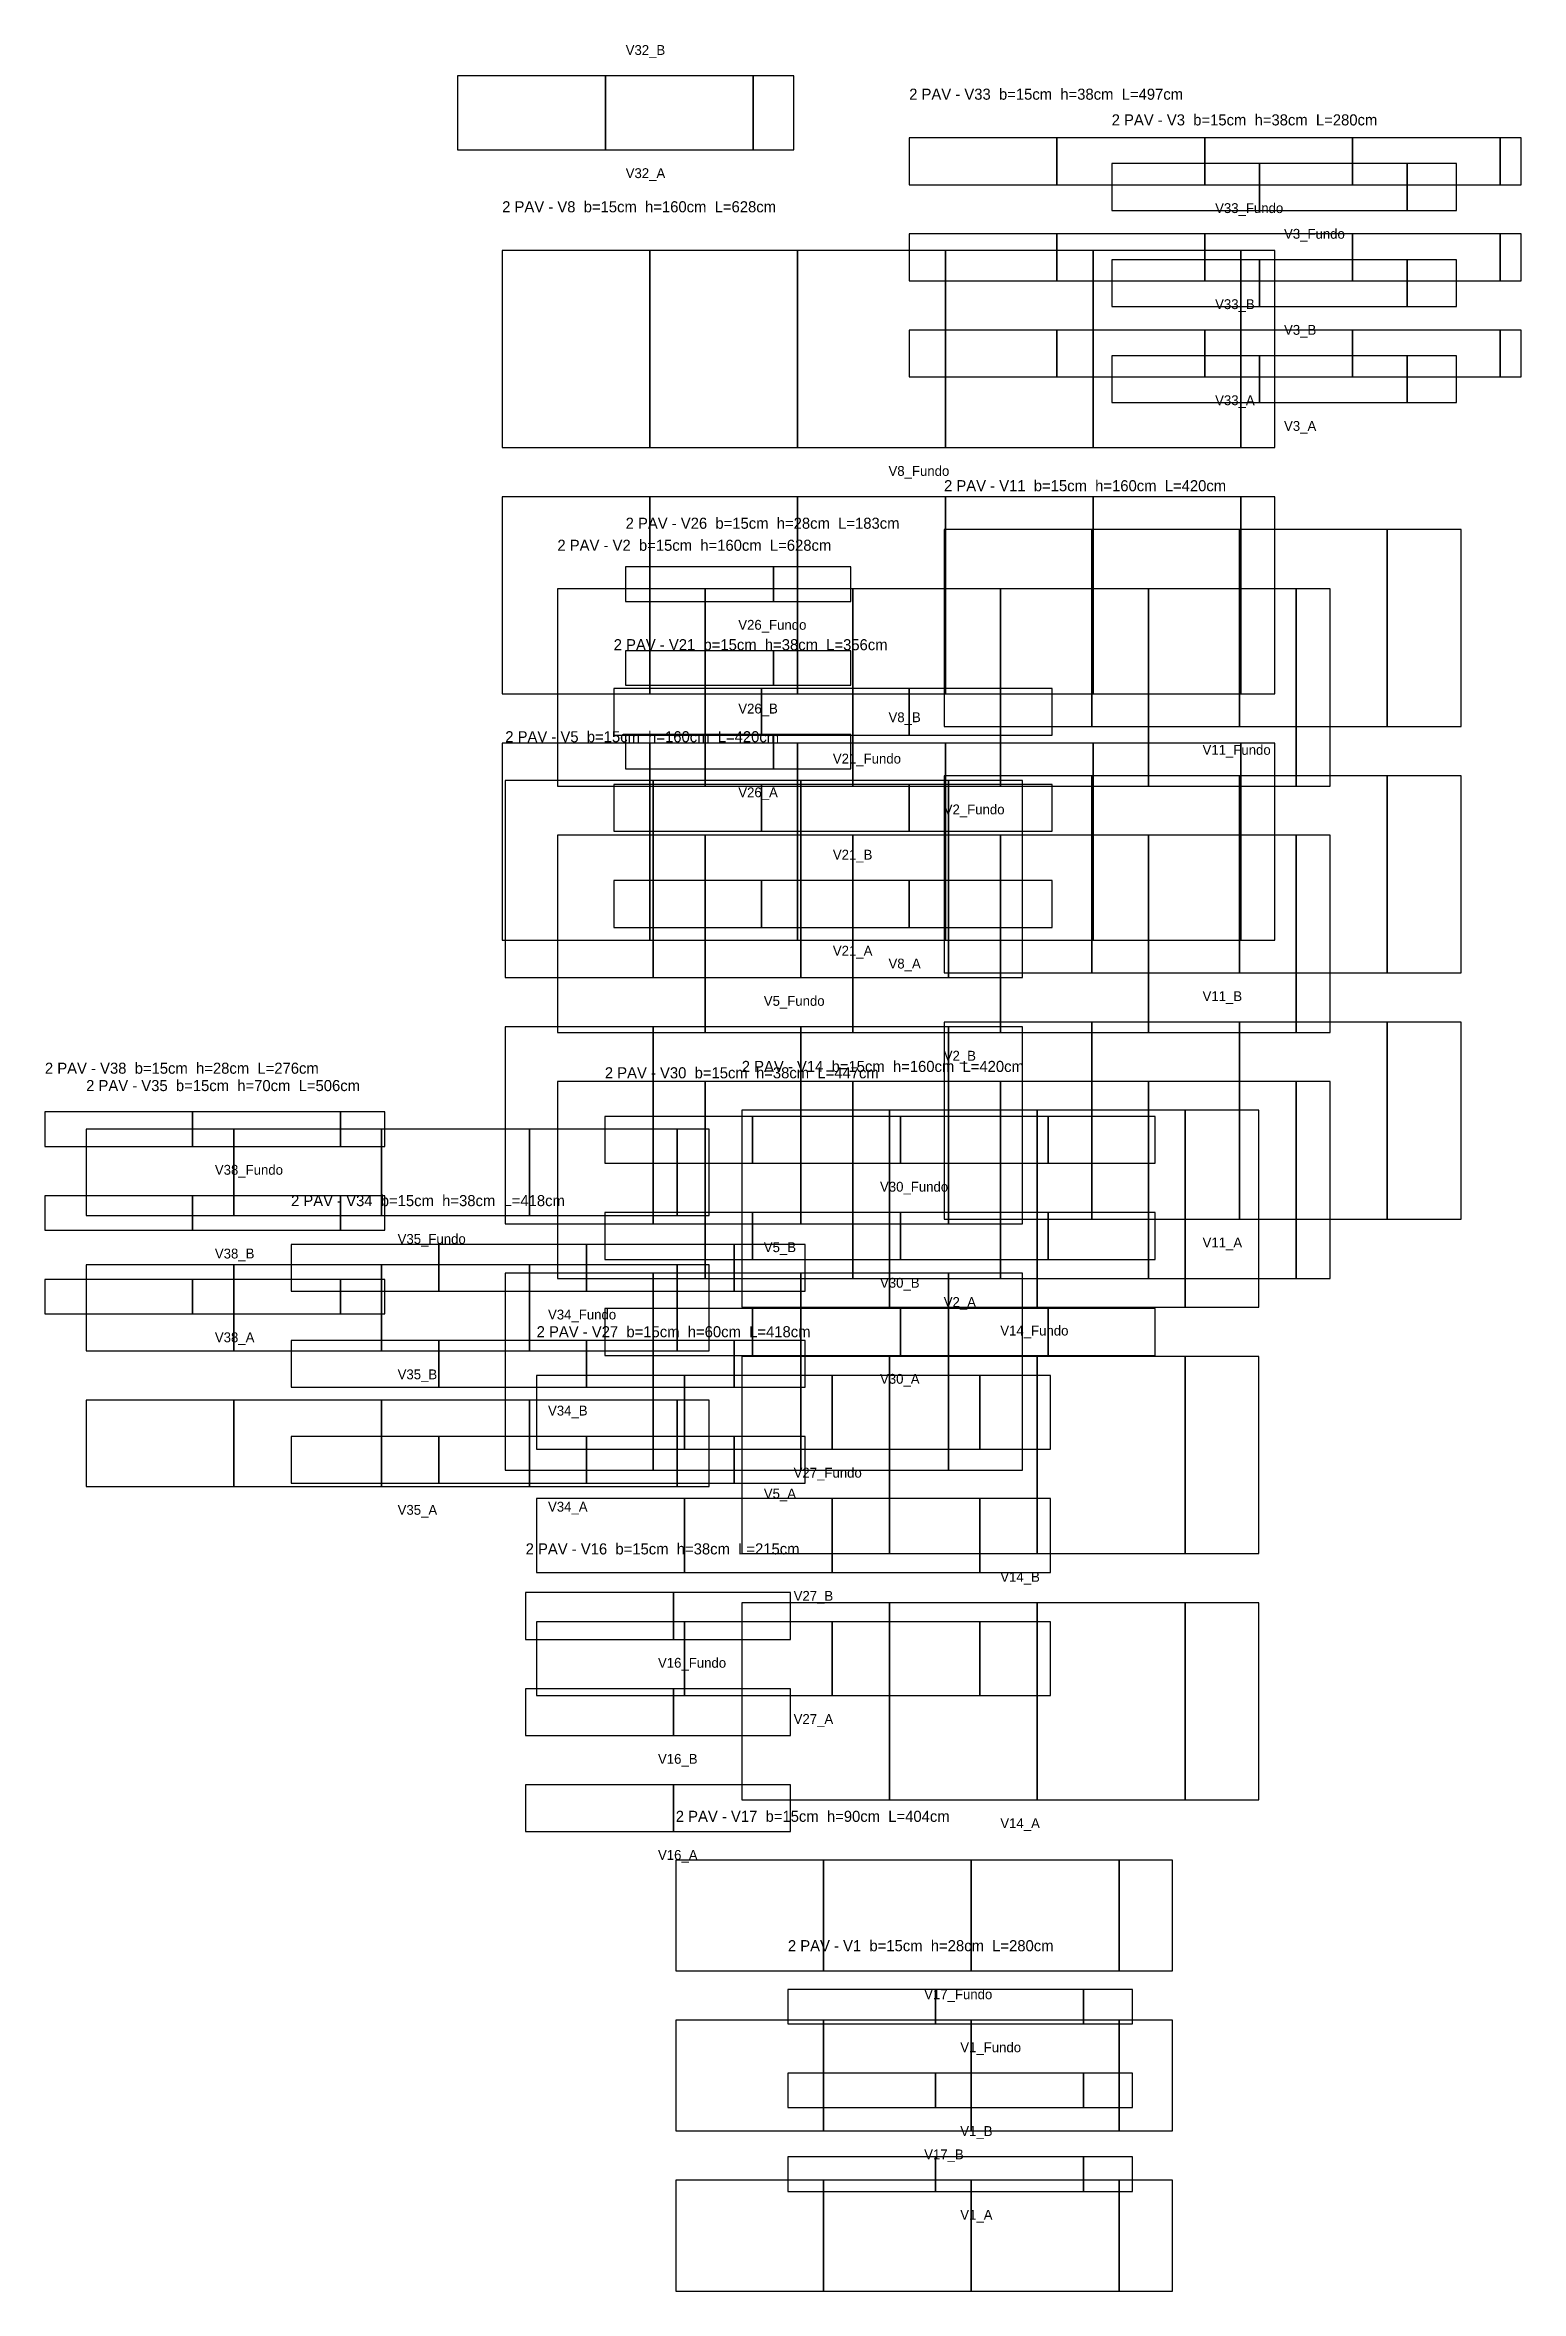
# Model space of a CAD drawing. Header units: metres. Extents: x 129372 to 135081, y 23296 to 32081.
# Drawn here: x 131750 to 132949, y 26822 to 28646 of the extents above; entities that cross this region are included whole.
import ezdxf

# ---------------------------------------------------------------- set-up
doc = ezdxf.new("R2010")
doc.units = ezdxf.units.M

msp = doc.modelspace()

# ---------------------------------------------------------------- texts
at = {"layer": 'NOMENCLATURA', "char_height": 9, "attachment_point": 1}
for s, insert in [('2 PAV - V33  b=15cm  h=38cm  L=497cm', (132452.17, 28610.63)), ('2 PAV - V3  b=15cm  h=38cm  L=280cm', (132616.63, 28589.77)), ('2 PAV - V8  b=15cm  h=160cm  L=628cm', (132121.58, 28519.23)), ('2 PAV - V11  b=15cm  h=160cm  L=420cm', (132480.47, 28292.74)), ('2 PAV - V26  b=15cm  h=28cm  L=183cm', (132221.86, 28262.26)), ('2 PAV - V2  b=15cm  h=160cm  L=628cm', (132166.44, 28244.38)), ('2 PAV - V21  b=15cm  h=38cm  L=356cm', (132212.18, 28163.64)), ('2 PAV - V5  b=15cm  h=160cm  L=420cm', (132124.09, 28088.92)), ('2 PAV - V38  b=15cm  h=28cm  L=276cm', (131750.18, 27819.76)), ('2 PAV - V30  b=15cm  h=38cm  L=447cm', (132204.98, 27816.03)), ('2 PAV - V14  b=15cm  h=160cm  L=420cm', (132316.19, 27821.21)), ('2 PAV - V35  b=15cm  h=70cm  L=506cm', (131783.67, 27805.66)), ('2 PAV - V34  b=15cm  h=38cm  L=418cm', (131950.07, 27712.24)), ('2 PAV - V27  b=15cm  h=60cm  L=418cm', (132149.58, 27605.8)), ('2 PAV - V16  b=15cm  h=38cm  L=215cm', (132140.65, 27429.46)), ('2 PAV - V17  b=15cm  h=90cm  L=404cm', (132262.59, 27212.32)), ('2 PAV - V1  b=15cm  h=28cm  L=280cm', (132353.67, 27107.26))]:
    msp.add_mtext(s, dxfattribs=dict(at, insert=insert))
at = {"layer": 'Texto Secao', "char_height": 8, "attachment_point": 1}
for s, insert in [('V32_B', (132221.91, 28646.02)), ('V32_A', (132221.91, 28546.02)), ('V33_Fundo', (132700.67, 28517.63)), ('V3_Fundo', (132756.63, 28496.77)), ('V33_B', (132700.67, 28439.63)), ('V3_B', (132756.63, 28418.77)), ('V33_A', (132700.67, 28361.63)), ('V3_A', (132756.63, 28340.77)), ('V8_Fundo', (132435.38, 28304.23)), ('V26_Fundo', (132313.36, 28179.26)), ('V26_B', (132313.36, 28111.26)), ('V8_B', (132435.38, 28104.23)), ('V21_Fundo', (132390.18, 28070.64)), ('V11_Fundo', (132690.47, 28077.74)), ('V26_A', (132313.36, 28043.26)), ('V2_Fundo', (132480.24, 28029.38)), ('V21_B', (132390.18, 27992.64)), ('V21_A', (132390.18, 27914.64)), ('V8_A', (132435.38, 27904.23)), ('V5_Fundo', (132334.09, 27873.92)), ('V11_B', (132690.47, 27877.74)), ('V2_B', (132480.24, 27829.38)), ('V38_Fundo', (131888.23, 27736.76)), ('V30_Fundo', (132428.48, 27723.03)), ('V38_B', (131888.23, 27668.76)), ('V35_Fundo', (132036.67, 27680.66)), ('V5_B', (132334.09, 27673.92)), ('V11_A', (132690.47, 27677.74)), ('V30_B', (132428.48, 27645.03)), ('V34_Fundo', (132158.82, 27619.24)), ('V2_A', (132480.24, 27629.38)), ('V38_A', (131888.23, 27600.76)), ('V14_Fundo', (132526.19, 27606.21)), ('V35_B', (132036.67, 27570.66)), ('V30_A', (132428.48, 27567.03)), ('V34_B', (132158.82, 27541.24)), ('V27_Fundo', (132358.33, 27490.8)), ('V5_A', (132334.09, 27473.92)), ('V35_A', (132036.67, 27460.66)), ('V34_A', (132158.82, 27463.24)), ('V14_B', (132526.19, 27406.21)), ('V27_B', (132358.33, 27390.8)), ('V16_Fundo', (132248.15, 27336.46)), ('V27_A', (132358.33, 27290.8)), ('V16_B', (132248.15, 27258.46)), ('V14_A', (132526.19, 27206.21)), ('V16_A', (132248.15, 27180.46)), ('V17_Fundo', (132464.34, 27067.32)), ('V1_Fundo', (132493.67, 27024.26)), ('V1_B', (132493.67, 26956.26)), ('V17_B', (132464.34, 26937.32)), ('V1_A', (132493.67, 26888.26))]:
    msp.add_mtext(s, dxfattribs=dict(at, insert=insert))

# ---------------------------------------------------------------- linework, layer by layer
at = {"layer": 'Paineis'}
for points in [[(132085.41, 28561.02), (132205.41, 28561.02), (132205.41, 28621.02), (132085.41, 28621.02)], [(132205.41, 28561.02), (132325.41, 28561.02), (132325.41, 28621.02), (132205.41, 28621.02)], [(132325.41, 28561.02), (132358.41, 28561.02), (132358.41, 28621.02), (132325.41, 28621.02)], [(132452.17, 28532.63), (132572.17, 28532.63), (132572.17, 28570.63), (132452.17, 28570.63)], [(132572.17, 28532.63), (132692.17, 28532.63), (132692.17, 28570.63), (132572.17, 28570.63)], [(132692.17, 28532.63), (132812.17, 28532.63), (132812.17, 28570.63), (132692.17, 28570.63)], [(132812.17, 28532.63), (132932.17, 28532.63), (132932.17, 28570.63), (132812.17, 28570.63)], [(132932.17, 28532.63), (132949.17, 28532.63), (132949.17, 28570.63), (132932.17, 28570.63)], [(132616.63, 28511.77), (132736.63, 28511.77), (132736.63, 28549.77), (132616.63, 28549.77)], [(132736.63, 28511.77), (132856.63, 28511.77), (132856.63, 28549.77), (132736.63, 28549.77)], [(132856.63, 28511.77), (132896.63, 28511.77), (132896.63, 28549.77), (132856.63, 28549.77)], [(132452.17, 28454.63), (132572.17, 28454.63), (132572.17, 28492.63), (132452.17, 28492.63)], [(132572.17, 28454.63), (132692.17, 28454.63), (132692.17, 28492.63), (132572.17, 28492.63)], [(132692.17, 28454.63), (132812.17, 28454.63), (132812.17, 28492.63), (132692.17, 28492.63)], [(132812.17, 28454.63), (132932.17, 28454.63), (132932.17, 28492.63), (132812.17, 28492.63)], [(132932.17, 28454.63), (132949.17, 28454.63), (132949.17, 28492.63), (132932.17, 28492.63)], [(132121.58, 28319.23), (132241.58, 28319.23), (132241.58, 28479.23), (132121.58, 28479.23)], [(132241.58, 28319.23), (132361.58, 28319.23), (132361.58, 28479.23), (132241.58, 28479.23)], [(132361.58, 28319.23), (132481.58, 28319.23), (132481.58, 28479.23), (132361.58, 28479.23)], [(132481.58, 28319.23), (132601.58, 28319.23), (132601.58, 28479.23), (132481.58, 28479.23)], [(132601.58, 28319.23), (132721.58, 28319.23), (132721.58, 28479.23), (132601.58, 28479.23)], [(132616.63, 28433.77), (132736.63, 28433.77), (132736.63, 28471.77), (132616.63, 28471.77)], [(132721.58, 28319.23), (132749.18, 28319.23), (132749.18, 28479.23), (132721.58, 28479.23)], [(132736.63, 28433.77), (132856.63, 28433.77), (132856.63, 28471.77), (132736.63, 28471.77)], [(132856.63, 28433.77), (132896.63, 28433.77), (132896.63, 28471.77), (132856.63, 28471.77)], [(132452.17, 28376.63), (132572.17, 28376.63), (132572.17, 28414.63), (132452.17, 28414.63)], [(132572.17, 28376.63), (132692.17, 28376.63), (132692.17, 28414.63), (132572.17, 28414.63)], [(132692.17, 28376.63), (132812.17, 28376.63), (132812.17, 28414.63), (132692.17, 28414.63)], [(132812.17, 28376.63), (132932.17, 28376.63), (132932.17, 28414.63), (132812.17, 28414.63)], [(132932.17, 28376.63), (132949.17, 28376.63), (132949.17, 28414.63), (132932.17, 28414.63)], [(132616.63, 28355.77), (132736.63, 28355.77), (132736.63, 28393.77), (132616.63, 28393.77)], [(132736.63, 28355.77), (132856.63, 28355.77), (132856.63, 28393.77), (132736.63, 28393.77)], [(132856.63, 28355.77), (132896.63, 28355.77), (132896.63, 28393.77), (132856.63, 28393.77)], [(132121.58, 28119.23), (132241.58, 28119.23), (132241.58, 28279.23), (132121.58, 28279.23)], [(132241.58, 28119.23), (132361.58, 28119.23), (132361.58, 28279.23), (132241.58, 28279.23)], [(132361.58, 28119.23), (132481.58, 28119.23), (132481.58, 28279.23), (132361.58, 28279.23)], [(132481.58, 28119.23), (132601.58, 28119.23), (132601.58, 28279.23), (132481.58, 28279.23)], [(132601.58, 28119.23), (132721.58, 28119.23), (132721.58, 28279.23), (132601.58, 28279.23)], [(132721.58, 28119.23), (132749.18, 28119.23), (132749.18, 28279.23), (132721.58, 28279.23)], [(132480.47, 28092.74), (132600.47, 28092.74), (132600.47, 28252.74), (132480.47, 28252.74)], [(132600.47, 28092.74), (132720.47, 28092.74), (132720.47, 28252.74), (132600.47, 28252.74)], [(132720.47, 28092.74), (132840.47, 28092.74), (132840.47, 28252.74), (132720.47, 28252.74)], [(132840.47, 28092.74), (132900.47, 28092.74), (132900.47, 28252.74), (132840.47, 28252.74)], [(132221.86, 28194.26), (132341.86, 28194.26), (132341.86, 28222.26), (132221.86, 28222.26)], [(132341.86, 28194.26), (132404.86, 28194.26), (132404.86, 28222.26), (132341.86, 28222.26)], [(132166.44, 28044.38), (132286.44, 28044.38), (132286.44, 28204.38), (132166.44, 28204.38)], [(132286.44, 28044.38), (132406.44, 28044.38), (132406.44, 28204.38), (132286.44, 28204.38)], [(132406.44, 28044.38), (132526.44, 28044.38), (132526.44, 28204.38), (132406.44, 28204.38)], [(132526.44, 28044.38), (132646.44, 28044.38), (132646.44, 28204.38), (132526.44, 28204.38)], [(132646.44, 28044.38), (132766.44, 28044.38), (132766.44, 28204.38), (132646.44, 28204.38)], [(132766.44, 28044.38), (132794.04, 28044.38), (132794.04, 28204.38), (132766.44, 28204.38)], [(132221.86, 28126.26), (132341.86, 28126.26), (132341.86, 28154.26), (132221.86, 28154.26)], [(132341.86, 28126.26), (132404.86, 28126.26), (132404.86, 28154.26), (132341.86, 28154.26)], [(132212.18, 28085.64), (132332.18, 28085.64), (132332.18, 28123.64), (132212.18, 28123.64)], [(132332.18, 28085.64), (132452.18, 28085.64), (132452.18, 28123.64), (132332.18, 28123.64)], [(132452.18, 28085.64), (132568.18, 28085.64), (132568.18, 28123.64), (132452.18, 28123.64)], [(132121.58, 27919.23), (132241.58, 27919.23), (132241.58, 28079.23), (132121.58, 28079.23)], [(132221.86, 28058.26), (132341.86, 28058.26), (132341.86, 28086.26), (132221.86, 28086.26)], [(132241.58, 27919.23), (132361.58, 27919.23), (132361.58, 28079.23), (132241.58, 28079.23)], [(132341.86, 28058.26), (132404.86, 28058.26), (132404.86, 28086.26), (132341.86, 28086.26)], [(132361.58, 27919.23), (132481.58, 27919.23), (132481.58, 28079.23), (132361.58, 28079.23)], [(132481.58, 27919.23), (132601.58, 27919.23), (132601.58, 28079.23), (132481.58, 28079.23)], [(132601.58, 27919.23), (132721.58, 27919.23), (132721.58, 28079.23), (132601.58, 28079.23)], [(132721.58, 27919.23), (132749.18, 27919.23), (132749.18, 28079.23), (132721.58, 28079.23)], [(132480.47, 27892.74), (132600.47, 27892.74), (132600.47, 28052.74), (132480.47, 28052.74)], [(132600.47, 27892.74), (132720.47, 27892.74), (132720.47, 28052.74), (132600.47, 28052.74)], [(132720.47, 27892.74), (132840.47, 27892.74), (132840.47, 28052.74), (132720.47, 28052.74)], [(132840.47, 27892.74), (132900.47, 27892.74), (132900.47, 28052.74), (132840.47, 28052.74)], [(132124.09, 27888.92), (132244.09, 27888.92), (132244.09, 28048.92), (132124.09, 28048.92)], [(132212.18, 28007.64), (132332.18, 28007.64), (132332.18, 28045.64), (132212.18, 28045.64)], [(132244.09, 27888.92), (132364.09, 27888.92), (132364.09, 28048.92), (132244.09, 28048.92)], [(132332.18, 28007.64), (132452.18, 28007.64), (132452.18, 28045.64), (132332.18, 28045.64)], [(132364.09, 27888.92), (132484.09, 27888.92), (132484.09, 28048.92), (132364.09, 28048.92)], [(132452.18, 28007.64), (132568.18, 28007.64), (132568.18, 28045.64), (132452.18, 28045.64)], [(132484.09, 27888.92), (132544.09, 27888.92), (132544.09, 28048.92), (132484.09, 28048.92)], [(132166.44, 27844.38), (132286.44, 27844.38), (132286.44, 28004.38), (132166.44, 28004.38)], [(132286.44, 27844.38), (132406.44, 27844.38), (132406.44, 28004.38), (132286.44, 28004.38)], [(132406.44, 27844.38), (132526.44, 27844.38), (132526.44, 28004.38), (132406.44, 28004.38)], [(132526.44, 27844.38), (132646.44, 27844.38), (132646.44, 28004.38), (132526.44, 28004.38)], [(132646.44, 27844.38), (132766.44, 27844.38), (132766.44, 28004.38), (132646.44, 28004.38)], [(132766.44, 27844.38), (132794.04, 27844.38), (132794.04, 28004.38), (132766.44, 28004.38)], [(132212.18, 27929.64), (132332.18, 27929.64), (132332.18, 27967.64), (132212.18, 27967.64)], [(132332.18, 27929.64), (132452.18, 27929.64), (132452.18, 27967.64), (132332.18, 27967.64)], [(132452.18, 27929.64), (132568.18, 27929.64), (132568.18, 27967.64), (132452.18, 27967.64)], [(132480.47, 27692.74), (132600.47, 27692.74), (132600.47, 27852.74), (132480.47, 27852.74)], [(132600.47, 27692.74), (132720.47, 27692.74), (132720.47, 27852.74), (132600.47, 27852.74)], [(132720.47, 27692.74), (132840.47, 27692.74), (132840.47, 27852.74), (132720.47, 27852.74)], [(132840.47, 27692.74), (132900.47, 27692.74), (132900.47, 27852.74), (132840.47, 27852.74)], [(132124.09, 27688.92), (132244.09, 27688.92), (132244.09, 27848.92), (132124.09, 27848.92)], [(132244.09, 27688.92), (132364.09, 27688.92), (132364.09, 27848.92), (132244.09, 27848.92)], [(132364.09, 27688.92), (132484.09, 27688.92), (132484.09, 27848.92), (132364.09, 27848.92)], [(132484.09, 27688.92), (132544.09, 27688.92), (132544.09, 27848.92), (132484.09, 27848.92)], [(132166.44, 27644.38), (132286.44, 27644.38), (132286.44, 27804.38), (132166.44, 27804.38)], [(132286.44, 27644.38), (132406.44, 27644.38), (132406.44, 27804.38), (132286.44, 27804.38)], [(132406.44, 27644.38), (132526.44, 27644.38), (132526.44, 27804.38), (132406.44, 27804.38)], [(132526.44, 27644.38), (132646.44, 27644.38), (132646.44, 27804.38), (132526.44, 27804.38)], [(132646.44, 27644.38), (132766.44, 27644.38), (132766.44, 27804.38), (132646.44, 27804.38)], [(132766.44, 27644.38), (132794.04, 27644.38), (132794.04, 27804.38), (132766.44, 27804.38)], [(131750.18, 27751.76), (131870.18, 27751.76), (131870.18, 27779.76), (131750.18, 27779.76)], [(131870.18, 27751.76), (131990.18, 27751.76), (131990.18, 27779.76), (131870.18, 27779.76)], [(131990.18, 27751.76), (132026.28, 27751.76), (132026.28, 27779.76), (131990.18, 27779.76)], [(132316.19, 27621.21), (132436.19, 27621.21), (132436.19, 27781.21), (132316.19, 27781.21)], [(132436.19, 27621.21), (132556.19, 27621.21), (132556.19, 27781.21), (132436.19, 27781.21)], [(132556.19, 27621.21), (132676.19, 27621.21), (132676.19, 27781.21), (132556.19, 27781.21)], [(132676.19, 27621.21), (132736.19, 27621.21), (132736.19, 27781.21), (132676.19, 27781.21)], [(131783.67, 27695.66), (131903.67, 27695.66), (131903.67, 27765.66), (131783.67, 27765.66)], [(131903.67, 27695.66), (132023.67, 27695.66), (132023.67, 27765.66), (131903.67, 27765.66)], [(132023.67, 27695.66), (132143.67, 27695.66), (132143.67, 27765.66), (132023.67, 27765.66)], [(132143.67, 27695.66), (132263.67, 27695.66), (132263.67, 27765.66), (132143.67, 27765.66)], [(132204.98, 27738.03), (132324.98, 27738.03), (132324.98, 27776.03), (132204.98, 27776.03)], [(132263.67, 27695.66), (132289.67, 27695.66), (132289.67, 27765.66), (132263.67, 27765.66)], [(132324.98, 27738.03), (132444.98, 27738.03), (132444.98, 27776.03), (132324.98, 27776.03)], [(132444.98, 27738.03), (132564.98, 27738.03), (132564.98, 27776.03), (132444.98, 27776.03)], [(132564.98, 27738.03), (132651.98, 27738.03), (132651.98, 27776.03), (132564.98, 27776.03)], [(131750.18, 27683.76), (131870.18, 27683.76), (131870.18, 27711.76), (131750.18, 27711.76)], [(131870.18, 27683.76), (131990.18, 27683.76), (131990.18, 27711.76), (131870.18, 27711.76)], [(131990.18, 27683.76), (132026.28, 27683.76), (132026.28, 27711.76), (131990.18, 27711.76)], [(132204.98, 27660.03), (132324.98, 27660.03), (132324.98, 27698.03), (132204.98, 27698.03)], [(132324.98, 27660.03), (132444.98, 27660.03), (132444.98, 27698.03), (132324.98, 27698.03)], [(132444.98, 27660.03), (132564.98, 27660.03), (132564.98, 27698.03), (132444.98, 27698.03)], [(132564.98, 27660.03), (132651.98, 27660.03), (132651.98, 27698.03), (132564.98, 27698.03)], [(131950.07, 27634.24), (132070.07, 27634.24), (132070.07, 27672.24), (131950.07, 27672.24)], [(132070.07, 27634.24), (132190.07, 27634.24), (132190.07, 27672.24), (132070.07, 27672.24)], [(132190.07, 27634.24), (132310.07, 27634.24), (132310.07, 27672.24), (132190.07, 27672.24)], [(132310.07, 27634.24), (132367.57, 27634.24), (132367.57, 27672.24), (132310.07, 27672.24)], [(131783.67, 27585.66), (131903.67, 27585.66), (131903.67, 27655.66), (131783.67, 27655.66)], [(131903.67, 27585.66), (132023.67, 27585.66), (132023.67, 27655.66), (131903.67, 27655.66)], [(132023.67, 27585.66), (132143.67, 27585.66), (132143.67, 27655.66), (132023.67, 27655.66)], [(132143.67, 27585.66), (132263.67, 27585.66), (132263.67, 27655.66), (132143.67, 27655.66)], [(132263.67, 27585.66), (132289.67, 27585.66), (132289.67, 27655.66), (132263.67, 27655.66)], [(131750.18, 27615.76), (131870.18, 27615.76), (131870.18, 27643.76), (131750.18, 27643.76)], [(131870.18, 27615.76), (131990.18, 27615.76), (131990.18, 27643.76), (131870.18, 27643.76)], [(131990.18, 27615.76), (132026.28, 27615.76), (132026.28, 27643.76), (131990.18, 27643.76)], [(132124.09, 27488.92), (132244.09, 27488.92), (132244.09, 27648.92), (132124.09, 27648.92)], [(132244.09, 27488.92), (132364.09, 27488.92), (132364.09, 27648.92), (132244.09, 27648.92)], [(132364.09, 27488.92), (132484.09, 27488.92), (132484.09, 27648.92), (132364.09, 27648.92)], [(132484.09, 27488.92), (132544.09, 27488.92), (132544.09, 27648.92), (132484.09, 27648.92)], [(132204.98, 27582.03), (132324.98, 27582.03), (132324.98, 27620.03), (132204.98, 27620.03)], [(132324.98, 27582.03), (132444.98, 27582.03), (132444.98, 27620.03), (132324.98, 27620.03)], [(132444.98, 27582.03), (132564.98, 27582.03), (132564.98, 27620.03), (132444.98, 27620.03)], [(132564.98, 27582.03), (132651.98, 27582.03), (132651.98, 27620.03), (132564.98, 27620.03)], [(131950.07, 27556.24), (132070.07, 27556.24), (132070.07, 27594.24), (131950.07, 27594.24)], [(132070.07, 27556.24), (132190.07, 27556.24), (132190.07, 27594.24), (132070.07, 27594.24)], [(132190.07, 27556.24), (132310.07, 27556.24), (132310.07, 27594.24), (132190.07, 27594.24)], [(132310.07, 27556.24), (132367.57, 27556.24), (132367.57, 27594.24), (132310.07, 27594.24)], [(132316.19, 27421.21), (132436.19, 27421.21), (132436.19, 27581.21), (132316.19, 27581.21)], [(132436.19, 27421.21), (132556.19, 27421.21), (132556.19, 27581.21), (132436.19, 27581.21)], [(132556.19, 27421.21), (132676.19, 27421.21), (132676.19, 27581.21), (132556.19, 27581.21)], [(132676.19, 27421.21), (132736.19, 27421.21), (132736.19, 27581.21), (132676.19, 27581.21)], [(132149.58, 27505.8), (132269.58, 27505.8), (132269.58, 27565.8), (132149.58, 27565.8)], [(132269.58, 27505.8), (132389.58, 27505.8), (132389.58, 27565.8), (132269.58, 27565.8)], [(132389.58, 27505.8), (132509.58, 27505.8), (132509.58, 27565.8), (132389.58, 27565.8)], [(132509.58, 27505.8), (132567.08, 27505.8), (132567.08, 27565.8), (132509.58, 27565.8)], [(131783.67, 27475.66), (131903.67, 27475.66), (131903.67, 27545.66), (131783.67, 27545.66)], [(131903.67, 27475.66), (132023.67, 27475.66), (132023.67, 27545.66), (131903.67, 27545.66)], [(132023.67, 27475.66), (132143.67, 27475.66), (132143.67, 27545.66), (132023.67, 27545.66)], [(132143.67, 27475.66), (132263.67, 27475.66), (132263.67, 27545.66), (132143.67, 27545.66)], [(132263.67, 27475.66), (132289.67, 27475.66), (132289.67, 27545.66), (132263.67, 27545.66)], [(131950.07, 27478.24), (132070.07, 27478.24), (132070.07, 27516.24), (131950.07, 27516.24)], [(132070.07, 27478.24), (132190.07, 27478.24), (132190.07, 27516.24), (132070.07, 27516.24)], [(132190.07, 27478.24), (132310.07, 27478.24), (132310.07, 27516.24), (132190.07, 27516.24)], [(132310.07, 27478.24), (132367.57, 27478.24), (132367.57, 27516.24), (132310.07, 27516.24)], [(132149.58, 27405.8), (132269.58, 27405.8), (132269.58, 27465.8), (132149.58, 27465.8)], [(132269.58, 27405.8), (132389.58, 27405.8), (132389.58, 27465.8), (132269.58, 27465.8)], [(132389.58, 27405.8), (132509.58, 27405.8), (132509.58, 27465.8), (132389.58, 27465.8)], [(132509.58, 27405.8), (132567.08, 27405.8), (132567.08, 27465.8), (132509.58, 27465.8)], [(132140.65, 27351.46), (132260.65, 27351.46), (132260.65, 27389.46), (132140.65, 27389.46)], [(132260.65, 27351.46), (132355.65, 27351.46), (132355.65, 27389.46), (132260.65, 27389.46)], [(132316.19, 27221.21), (132436.19, 27221.21), (132436.19, 27381.21), (132316.19, 27381.21)], [(132436.19, 27221.21), (132556.19, 27221.21), (132556.19, 27381.21), (132436.19, 27381.21)], [(132556.19, 27221.21), (132676.19, 27221.21), (132676.19, 27381.21), (132556.19, 27381.21)], [(132676.19, 27221.21), (132736.19, 27221.21), (132736.19, 27381.21), (132676.19, 27381.21)], [(132149.58, 27305.8), (132269.58, 27305.8), (132269.58, 27365.8), (132149.58, 27365.8)], [(132269.58, 27305.8), (132389.58, 27305.8), (132389.58, 27365.8), (132269.58, 27365.8)], [(132389.58, 27305.8), (132509.58, 27305.8), (132509.58, 27365.8), (132389.58, 27365.8)], [(132509.58, 27305.8), (132567.08, 27305.8), (132567.08, 27365.8), (132509.58, 27365.8)], [(132140.65, 27273.46), (132260.65, 27273.46), (132260.65, 27311.46), (132140.65, 27311.46)], [(132260.65, 27273.46), (132355.65, 27273.46), (132355.65, 27311.46), (132260.65, 27311.46)], [(132140.65, 27195.46), (132260.65, 27195.46), (132260.65, 27233.46), (132140.65, 27233.46)], [(132260.65, 27195.46), (132355.65, 27195.46), (132355.65, 27233.46), (132260.65, 27233.46)], [(132262.59, 27082.32), (132382.59, 27082.32), (132382.59, 27172.32), (132262.59, 27172.32)], [(132382.59, 27082.32), (132502.59, 27082.32), (132502.59, 27172.32), (132382.59, 27172.32)], [(132502.59, 27082.32), (132622.59, 27082.32), (132622.59, 27172.32), (132502.59, 27172.32)], [(132622.59, 27082.32), (132666.09, 27082.32), (132666.09, 27172.32), (132622.59, 27172.32)], [(132353.67, 27039.26), (132473.67, 27039.26), (132473.67, 27067.26), (132353.67, 27067.26)], [(132473.67, 27039.26), (132593.67, 27039.26), (132593.67, 27067.26), (132473.67, 27067.26)], [(132593.67, 27039.26), (132633.67, 27039.26), (132633.67, 27067.26), (132593.67, 27067.26)], [(132262.59, 26952.32), (132382.59, 26952.32), (132382.59, 27042.32), (132262.59, 27042.32)], [(132382.59, 26952.32), (132502.59, 26952.32), (132502.59, 27042.32), (132382.59, 27042.32)], [(132502.59, 26952.32), (132622.59, 26952.32), (132622.59, 27042.32), (132502.59, 27042.32)], [(132622.59, 26952.32), (132666.09, 26952.32), (132666.09, 27042.32), (132622.59, 27042.32)], [(132353.67, 26971.26), (132473.67, 26971.26), (132473.67, 26999.26), (132353.67, 26999.26)], [(132473.67, 26971.26), (132593.67, 26971.26), (132593.67, 26999.26), (132473.67, 26999.26)], [(132593.67, 26971.26), (132633.67, 26971.26), (132633.67, 26999.26), (132593.67, 26999.26)], [(132353.67, 26903.26), (132473.67, 26903.26), (132473.67, 26931.26), (132353.67, 26931.26)], [(132473.67, 26903.26), (132593.67, 26903.26), (132593.67, 26931.26), (132473.67, 26931.26)], [(132593.67, 26903.26), (132633.67, 26903.26), (132633.67, 26931.26), (132593.67, 26931.26)], [(132262.59, 26822.32), (132382.59, 26822.32), (132382.59, 26912.32), (132262.59, 26912.32)], [(132382.59, 26822.32), (132502.59, 26822.32), (132502.59, 26912.32), (132382.59, 26912.32)], [(132502.59, 26822.32), (132622.59, 26822.32), (132622.59, 26912.32), (132502.59, 26912.32)], [(132622.59, 26822.32), (132666.09, 26822.32), (132666.09, 26912.32), (132622.59, 26912.32)]]:
    msp.add_lwpolyline(points, close=True, dxfattribs=at)

msp.set_redraw_order([(e.dxf.handle, doc.entitydb.next_handle()) for e in msp.query("TEXT MTEXT ATTDEF DIMENSION ARC_DIMENSION")])  # texts and dimensions are drawn at this point

doc.saveas('drawing.dxf')
